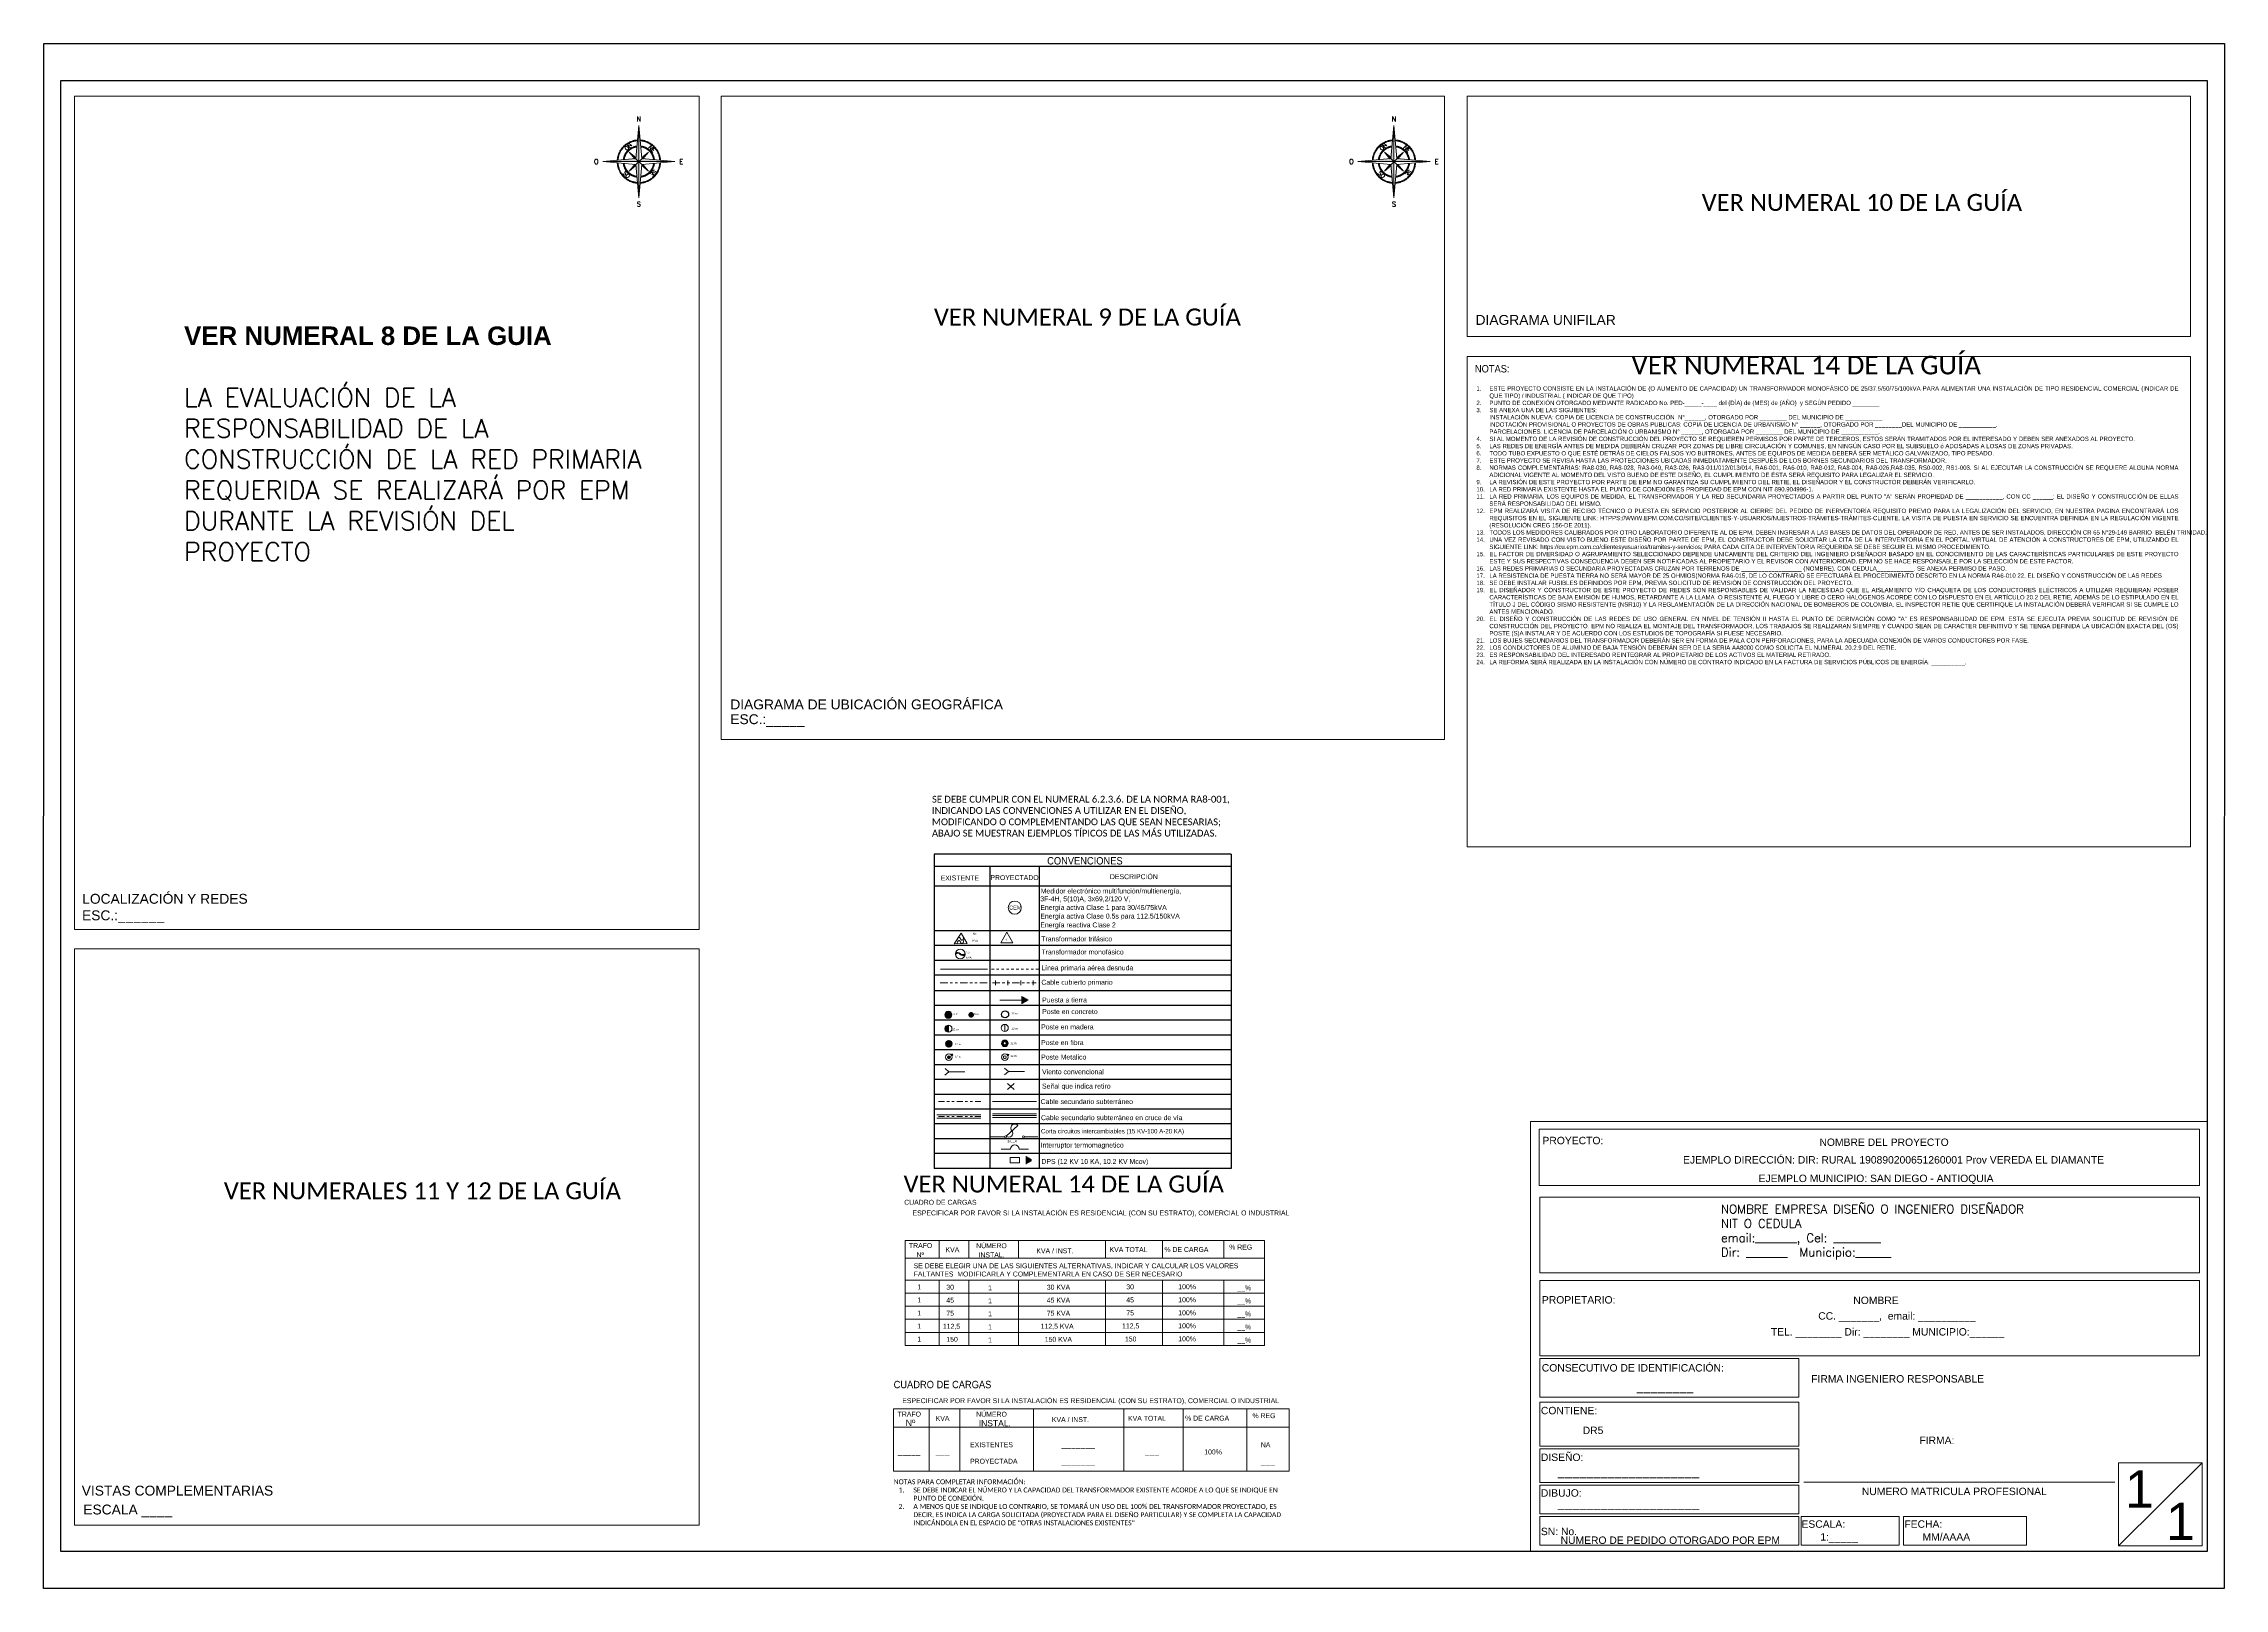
# Model space of a CAD drawing. Header units: millimetres. Extents: x 168 to 394, y 129 to 255.
# Drawn here: x 246.3 to 334.8, y 171.6 to 234.2 of the extents above; entities that cross this region are included whole.
import ezdxf
from ezdxf.enums import TextEntityAlignment as Align

# ---------------------------------------------------------------- set-up
doc = ezdxf.new("R2010")
doc.units = ezdxf.units.MM
for name, pattern in [('ACAD_ISO09W100', [45, 24, -3, 6, -3, 6, -3]), ('ACAD_ISO12W100', [21, 12, -3, 0, -3, 0, -3]), ('DASHEDX2', [1.5, 1, -0.5]), ('HIDDEN', [0.375, 0.25, -0.125])]:
    doc.linetypes.add(name, pattern=pattern)
for name, color, linetype, lineweight in [('Cuadro de Carga', 7, 'Continuous', 25), ('Cuadro de conveciones', 7, 'Continuous', 25), ('Electricos', 6, 'Continuous', 20), ('Esquemas', 7, 'Continuous', 13), ('Norte', 6, 'Continuous', 13), ('Rotulo', 7, 'Continuous', 30), ('textos', 7, 'Continuous', 13)]:
    doc.layers.add(name, color=color, linetype=linetype, lineweight=lineweight)
doc.layers.add('Viewports', color=7, linetype='Continuous', plot=False)
doc.styles.add('0.08', font='', dxfattribs={"height": 0.08})
doc.styles.add('0.2', font='', dxfattribs={"height": 0.2})
doc.styles.add('0.3', font='', dxfattribs={"height": 0.3})
doc.styles.add('0.4', font='', dxfattribs={"height": 0.4})
doc.styles.add('Arial (bold italic)', font='romans.shx')
doc.styles.add('Arial (italic)', font='romans.shx')
doc.styles.add('RomanS', font='romans.shx')
doc.styles.get("Standard").update_dxf_attribs({"font": '', "height": 0.1})
doc.styles.add('Textos Titulos', font='', dxfattribs={"height": 0.2})
doc.styles.get('0.08').set_extended_font_data('@Arial Unicode MS')
doc.styles.get('0.2').set_extended_font_data('@Arial Unicode MS')
doc.styles.get('0.3').set_extended_font_data('@Arial Unicode MS')
doc.styles.get('0.4').set_extended_font_data('@Arial Unicode MS')
doc.styles.get('Standard').set_extended_font_data('@Arial Unicode MS')
doc.styles.get('Textos Titulos').set_extended_font_data('@Arial Unicode MS')
doc.linetypes.add('L-SEC-P', pattern='A,0.30342,["I",RomanS,S=0.1536,R=0,X=0,Y=-0.079812],0.360527,-0.175074,0.110701,-0.192518,0.106971,-0.161469', length=1.41068)
pattern_1 = [(0, (0, 0), (0, 6.985), [5.08, -1.905]), (90, (0, 0), (-6.985, 4e-16), [5.08, -1.905])]

# ---------------------------------------------------------------- blocks, each defined once
blk = doc.blocks.new('NORTE')
at = {"layer": 'Norte'}
for p, q in [((0, 5.6), (-0.46, 0.46)), ((0, -5.6), (0, 5.6)), ((0.46, 0.46), (0, 5.6)), ((-5.6, 0), (-0.46, 0.46)), ((1.48, 1.48), (-1.48, -1.48)), ((-1.48, 1.48), (1.48, -1.48)), ((-0.62, 0.45), (-1.48, 1.48)), ((-1.48, 1.48), (-0.45, 0.62)), ((1.48, 1.48), (0.45, 0.62)), ((5.6, 0), (0.46, 0.46)), ((0.62, 0.45), (1.48, 1.48)), ((-5.6, 0), (5.6, 0)), ((-0.46, -0.46), (-5.6, 0)), ((-0.62, -0.45), (-1.48, -1.48)), ((-1.48, -1.48), (-0.45, -0.62)), ((0, -5.6), (-0.46, -0.46)), ((0.46, -0.46), (0, -5.6)), ((1.48, -1.48), (0.45, -0.62)), ((0.46, -0.46), (5.6, 0)), ((0.62, -0.45), (1.48, -1.48))]:
    blk.add_line(p, q, dxfattribs=at)
for points in [[(-0.2, 3.35), (-1.03, 3.3), (-2.45, 2.45), (-3.3, 1.03), (-3.35, 0.2)], [(-0.2, 3.24), (-0.99, 3.19), (-2.36, 2.36), (-3.19, 0.99), (-3.24, 0.2)], [(-0.31, 2.41), (-0.85, 2.34), (-1.76, 1.76), (-2.34, 0.85), (-2.41, 0.31)], [(-0.3, 2.29), (-0.81, 2.22), (-1.67, 1.67), (-2.22, 0.81), (-2.29, 0.3)], [(3.35, 0.2), (3.3, 1.03), (2.45, 2.45), (1.03, 3.3), (0.2, 3.35)], [(3.24, 0.2), (3.19, 0.99), (2.36, 2.36), (0.99, 3.19), (0.2, 3.24)], [(2.29, 0.3), (2.22, 0.81), (1.67, 1.67), (0.81, 2.22), (0.3, 2.29)], [(2.41, 0.31), (2.34, 0.85), (1.76, 1.76), (0.85, 2.34), (0.31, 2.41)], [(-3.35, -0.2), (-3.3, -1.03), (-2.45, -2.45), (-1.03, -3.3), (-0.2, -3.35)], [(-3.24, -0.2), (-3.19, -0.99), (-2.36, -2.36), (-0.99, -3.19), (-0.2, -3.24)], [(-2.41, -0.31), (-2.34, -0.85), (-1.76, -1.76), (-0.85, -2.34), (-0.31, -2.41)], [(-2.29, -0.3), (-2.22, -0.81), (-1.67, -1.67), (-0.81, -2.22), (-0.3, -2.29)], [(0.2, -3.24), (0.99, -3.19), (2.36, -2.36), (3.19, -0.99), (3.24, -0.2)], [(0.2, -3.35), (1.03, -3.3), (2.45, -2.45), (3.3, -1.03), (3.35, -0.2)], [(0.3, -2.29), (0.81, -2.22), (1.67, -1.67), (2.22, -0.81), (2.29, -0.3)], [(0.31, -2.41), (0.85, -2.34), (1.76, -1.76), (2.34, -0.85), (2.41, -0.31)]]:
    blk.add_open_spline(points, degree=2, dxfattribs=at)
for points in [[(0, 0), (-0.46, 0.46), (0, 0), (0, 5.6)], [(-5.6, 0), (0, 0), (-5.6, 0), (-0.46, 0.46)], [(-0.46, 0.46), (-0.45, 0.62), (-0.46, 0.46), (-1.48, 1.48)], [(0, 0), (0.46, 0.46), (0, 0), (5.6, 0)], [(0.46, 0.46), (0.45, 0.62), (0.46, 0.46), (1.48, 1.48)], [(-0.46, -0.46), (-0.45, -0.62), (-0.46, -0.46), (-1.48, -1.48)], [(0, 0), (-0.46, -0.46), (0, 0), (0, -5.6)], [(0.46, -0.46), (0.45, -0.62), (0.46, -0.46), (1.48, -1.48)]]:
    blk.add_solid(points, dxfattribs=at)
for s, style, p in [('N', 'Arial (bold italic)', (0, 6.6)), ('O', 'Arial (italic)', (-6.6, 0)), ('E', 'Arial (italic)', (6.6, 0)), ('S', 'Arial (italic)', (0, -6.6))]:
    blk.add_text(s, height=0.75, dxfattribs=dict(at, style=style)).set_placement(p, align=Align.MIDDLE_CENTER)
at = {"layer": 'Norte', "style": 'Arial (italic)'}
for s, rotation, p in [('NO', 225, (-1.47, 2.94)), ('NE', 315, (1.43, 2.16)), ('SO', 315, (-2.54, -1.85)), ('SE', 225, (2.41, -1.19))]:
    blk.add_text(s, height=0.627, rotation=rotation, dxfattribs=at).set_placement(p)

msp = doc.modelspace()

# ---------------------------------------------------------------- hatches: boundary and pattern name
at = {"lineweight": 0}
h = msp.add_hatch(dxfattribs=at)
h.set_pattern_fill('ANGLE', color=256)
h.set_pattern_definition(pattern_1)
h.paths.add_polyline_path([(278.89166, 195.01573), (278.85537, 195.06695), (278.7167, 194.9368)])
h = msp.add_hatch(dxfattribs=at)
h.set_pattern_fill('ANGLE', color=256)
h.set_pattern_definition(pattern_1)
h.paths.add_polyline_path([(279.92986, 194.61226), (279.81327, 194.55364), (279.80532, 194.53304), (279.95011, 194.55285)])
h.paths.add_polyline_path([(279.81327, 194.55364), (279.75994, 194.52683), (279.80532, 194.53304)])
h = msp.add_hatch(dxfattribs=at)
h.set_pattern_fill('ANGLE', color=256)
h.set_pattern_definition(pattern_1)
h.paths.add_polyline_path([(279.33556, 194.47127), (279.18771, 194.35266), (279.23097, 194.30946)])
h = msp.add_hatch()
h.set_pattern_fill('ANGLE', color=256)
h.set_pattern_definition([(0, (1.884, 0), (0, 6.985), [5.08, -1.905]), (90, (1.884, 0), (-6.985, 4e-16), [5.08, -1.905])])
h.paths.add_polyline_path([(295.6039, 193.44683, 1), (295.31472, 193.44683, 1)])
h = msp.add_hatch()
h.set_pattern_fill('ANGLE', color=256)
h.set_pattern_definition([(0, (0, -2.267), (0, 6.985), [5.08, -1.905]), (90, (0, -2.267), (-6.985, 4e-16), [5.08, -1.905])])
h.paths.add_polyline_path([(293.72013, 191.17953, 1), (293.43095, 191.17953, 1)])
at = {"layer": 'Electricos'}
for points in [[(282.87903, 194.81254, 1), (283.16687, 194.81254, 1.00000241)], [(284.02857, 194.89091, 1), (283.86915, 194.7315, 1.00000241)], [(283.02728, 194.39495, 0.41421356), (282.88337, 194.25104, 0.41421356), (283.02728, 194.10713)]]:
    msp.add_hatch(color=256, dxfattribs=at).paths.add_polyline_path(points)
at = {"layer": 'Electricos', "linetype": 'ByBlock', "lineweight": -2}
h = msp.add_hatch(color=256, dxfattribs=at)
h.dxf.hatch_style = 1
h.paths.add_polyline_path([(283.1086, 193.63735, 1), (282.98672, 193.63735, 1)])
h = msp.add_hatch(color=256, dxfattribs=at)
h.dxf.hatch_style = 1
h.paths.add_polyline_path([(283.1086, 193.09562, 1), (282.98672, 193.09562, 1)])
at = {"layer": 'Electricos'}
h = msp.add_hatch(color=256, dxfattribs=at)
h.dxf.hatch_style = 1
h.paths.add_polyline_path([(283.20044, 193.19572, 1), (283.14516, 193.19572, 0.14097982), (283.14939, 193.18103, -0.01188317), (283.15333, 193.1761, 0.66682786)])

# ---------------------------------------------------------------- linework, layer by layer
at = {"layer": 'Cuadro de Carga', "lineweight": 0}
for p, q in [((282.65825, 185.66552), (282.65825, 184.94515)), ((283.85051, 185.66552), (283.85051, 184.94515)), ((285.86855, 185.66552), (285.86855, 184.94515)), ((289.39274, 185.66552), (289.39274, 184.94515)), ((291.70166, 185.66552), (291.70166, 184.94515)), ((294.19204, 185.66552), (294.19204, 184.94515)), ((281.27027, 184.94515), (295.83889, 184.94515)), ((281.27027, 184.05786), (295.83889, 184.05786)), ((282.65825, 184.05786), (282.65825, 183.52956)), ((283.85051, 184.05786), (283.85051, 183.52956)), ((285.86855, 184.05786), (285.86855, 183.52956)), ((289.39274, 184.05786), (289.39274, 183.52956)), ((291.70166, 184.05786), (291.70166, 183.52956)), ((294.19204, 184.05786), (294.19204, 183.52956)), ((281.27027, 183.52956), (295.83889, 183.52956)), ((281.27027, 183.00127), (295.83889, 183.00127)), ((282.65825, 183.52956), (282.65825, 183.00127)), ((282.65825, 183.00127), (282.65825, 182.47297)), ((283.85051, 183.52956), (283.85051, 183.00127)), ((283.85051, 183.00127), (283.85051, 182.47297)), ((285.86855, 183.52956), (285.86855, 183.00127)), ((285.86855, 183.00127), (285.86855, 182.47297)), ((289.39274, 183.52956), (289.39274, 183.00127)), ((289.39274, 183.00127), (289.39274, 182.47297)), ((291.70166, 183.52956), (291.70166, 183.00127)), ((291.70166, 183.00127), (291.70166, 182.47297)), ((294.19204, 183.52956), (294.19204, 183.00127)), ((294.19204, 183.00127), (294.19204, 182.47297)), ((281.27027, 182.47297), (295.83889, 182.47297)), ((282.65825, 182.47297), (282.65825, 181.94467)), ((283.85051, 182.47297), (283.85051, 181.94467)), ((285.86855, 182.47297), (285.86855, 181.94467)), ((289.39274, 182.47297), (289.39274, 181.94467)), ((291.70166, 182.47297), (291.70166, 181.94467)), ((294.19204, 182.47297), (294.19204, 181.94467)), ((281.27027, 181.94467), (295.83889, 181.94467)), ((282.65825, 181.94467), (282.65825, 181.41637)), ((283.85051, 181.94467), (283.85051, 181.41637)), ((285.86855, 181.94467), (285.86855, 181.41637)), ((289.39274, 181.94467), (289.39274, 181.41637)), ((291.70166, 181.94467), (291.70166, 181.41637)), ((294.19204, 181.94467), (294.19204, 181.41637)), ((280.80597, 178.84746), (296.83946, 178.84746)), ((280.80597, 178.84746), (280.80597, 176.32085)), ((282.24947, 178.84746), (282.24947, 176.32085)), ((283.48944, 178.84746), (283.48944, 176.32085)), ((286.47025, 178.84746), (286.47025, 176.32085)), ((290.13543, 178.84746), (290.13543, 176.32085)), ((292.53672, 178.84746), (292.53672, 176.32085)), ((295.12672, 178.84746), (295.12672, 176.32085)), ((296.83946, 178.84746), (296.83946, 176.32085)), ((280.80597, 178.09828), (296.83946, 178.09828)), ((280.80597, 176.32085), (296.83946, 176.32085))]:
    msp.add_line(p, q, dxfattribs=at)
msp.add_lwpolyline([(281.27027, 185.66552), (295.83889, 185.66552), (295.83889, 181.41637), (281.27027, 181.41637)], close=True, dxfattribs=at)
at = {"layer": 'Cuadro de conveciones'}
for p, q in [((294.48902, 201.31964), (282.45141, 201.31964)), ((294.48902, 200.81964), (282.45141, 200.81964)), ((294.48922, 200.01964), (282.45161, 200.01964)), ((294.48941, 198.21964), (282.45181, 198.21964)), ((294.48935, 197.61964), (282.45174, 197.61964)), ((294.48935, 197.01964), (282.45174, 197.01964)), ((294.48935, 196.41964), (282.45174, 196.41964)), ((294.48932, 195.7903), (282.45172, 195.7903)), ((294.48897, 195.1903), (282.45137, 195.1903)), ((294.48897, 194.5903), (282.45137, 194.5903)), ((294.48897, 193.9903), (282.45137, 193.9903)), ((294.48897, 193.3903), (282.45137, 193.3903)), ((294.48897, 192.7903), (282.45137, 192.7903)), ((294.48897, 192.1903), (282.45137, 192.1903)), ((294.48897, 191.5903), (282.45137, 191.5903)), ((294.48897, 190.9903), (282.45137, 190.9903)), ((294.48897, 190.3903), (282.45137, 190.3903)), ((294.48897, 189.7903), (282.45137, 189.7903)), ((294.48897, 189.1903), (282.45137, 189.1903)), ((294.49022, 189.1903), (282.45262, 189.1903)), ((294.49022, 188.5903), (282.45262, 188.5903))]:
    msp.add_line(p, q, dxfattribs=at)
for points in [[(282.45141, 201.31964), (282.45277, 188.5903)], [(284.70654, 200.81964), (284.70654, 188.5903)], [(286.70762, 200.81964), (286.70762, 188.5903)], [(294.48902, 201.31964), (294.48899, 188.5903)]]:
    msp.add_lwpolyline(points, dxfattribs=at)
at = {"layer": 'Electricos', "linetype": 'ByBlock'}
for p, q in [((282.915, 193.64398, -0.73298), (283.03615, 193.50502, -0.73298)), ((282.91927, 193.60329, -0.73298), (282.98405, 193.52074, -0.73298)), ((282.9227, 193.68238, -0.73298), (283.07297, 193.50695, -0.73298)), ((282.93417, 193.70637, -0.73298), (282.98744, 193.64669, -0.73298)), ((282.94861, 193.72586, -0.73298), (282.99729, 193.67165, -0.73298)), ((282.96687, 193.74279, -0.73298), (283.01731, 193.6902, -0.73298)), ((282.99041, 193.75721, -0.73298), (283.04821, 193.69829, -0.73298)), ((283.01674, 193.76653, -0.73298), (283.17671, 193.60589, -0.73298)), ((283.0535, 193.77005, -0.73298), (283.18048, 193.63916, -0.73298)), ((283.08571, 193.76462, -0.73298), (283.17505, 193.67499, -0.73298)), ((283.0992, 193.60482, -0.73298), (283.14963, 193.55223, -0.73298)), ((283.1086, 193.63673, -0.73298), (283.1664, 193.57781, -0.73298)), ((285.17835, 193.66301), (285.29951, 193.52405)), ((285.18263, 193.62232), (285.24741, 193.53977)), ((285.18606, 193.70141), (285.33633, 193.52598)), ((285.19753, 193.7254), (285.2508, 193.66572)), ((285.21197, 193.74489), (285.26064, 193.69068)), ((285.23023, 193.76182), (285.28067, 193.70923)), ((285.25377, 193.77624), (285.31157, 193.71732)), ((285.2801, 193.78556), (285.44007, 193.62492)), ((285.31686, 193.78908), (285.44384, 193.65819)), ((285.34906, 193.78365), (285.43841, 193.69402)), ((285.36255, 193.62385), (285.41299, 193.57126)), ((285.37196, 193.65576), (285.42976, 193.59684)), ((283.05013, 193.57646, -0.73298), (283.1034, 193.51678, -0.73298)), ((283.07636, 193.58359, -0.73298), (283.12503, 193.52938, -0.73298)), ((285.31349, 193.59549), (285.36675, 193.53581)), ((285.33971, 193.60262), (285.38839, 193.54841))]:
    msp.add_line(p, q, dxfattribs=at)
at = {"layer": 'Electricos'}
for p, q in [((285.41567, 192.03078), (285.69261, 191.78499)), ((285.41605, 191.78456), (285.69223, 192.03121))]:
    msp.add_line(p, q, dxfattribs=at)
for points in [[(283.25453, 197.69555), (283.54558, 198.12535), (283.79278, 197.6972)], [(285.14504, 197.73245), (285.39223, 198.1606), (285.63942, 197.73245)], [(285.91279, 188.80934), (285.91279, 189.03683), (285.52316, 189.03683), (285.52316, 188.80934)]]:
    msp.add_lwpolyline(points, close=True, dxfattribs=at)
for points, format in [([(283.31021, 197.25852, -0.47743174), (283.50558, 197.25743, 0.46147548), (283.7007, 197.25612)], "xyb"), ([(283.31046, 197.29807, -0.47646542), (283.50558, 197.29668, 0.46233782), (283.70094, 197.29564)], "xyb"), ([(285.37188, 189.89317, 0.95052369), (285.59552, 190.1174, -1), (285.84483, 190.32912)], "xyb"), ([(285.18738, 188.92309, 0, 0, 0), (285.57775, 188.92309, 0.02171, 0, 0), (285.63461, 188.92309, 0, 0, 0)], "xyseb"), ([(286.1836, 188.92309, 0, 0, 0), (285.79324, 188.92309, 0.02171, 0, 0), (285.73638, 188.92309, 0, 0, 0)], "xyseb")]:
    msp.add_lwpolyline(points, format=format, dxfattribs=at)
for points in [[(283.37669, 197.84046), (283.3858, 197.86471), (283.39394, 197.88445), (283.40121, 197.90022), (283.4077, 197.9126), (283.41354, 197.92212), (283.4188, 197.92936), (283.42359, 197.93485), (283.42802, 197.93917), (283.43217, 197.94278), (283.43609, 197.9458), (283.43983, 197.94827), (283.44341, 197.95021), (283.44688, 197.95166), (283.45028, 197.95266), (283.45364, 197.95323), (283.45701, 197.95341), (283.46042, 197.95323), (283.46385, 197.95269), (283.4673, 197.95179), (283.47074, 197.95051), (283.47415, 197.94885), (283.47753, 197.9468), (283.48085, 197.94437), (283.4841, 197.94155), (283.48727, 197.93833), (283.49034, 197.93475), (283.49333, 197.93087), (283.49622, 197.92672), (283.49903, 197.92234), (283.50175, 197.91779), (283.50438, 197.9131), (283.50692, 197.90833), (283.50937, 197.9035), (283.51176, 197.89866), (283.51413, 197.89381), (283.51648, 197.88899), (283.51886, 197.88421), (283.52129, 197.87949), (283.52379, 197.87487), (283.5264, 197.87036), (283.52914, 197.86598), (283.53201, 197.86178), (283.535, 197.85779), (283.53811, 197.85404), (283.54132, 197.85059), (283.54465, 197.84747), (283.54807, 197.84471), (283.55159, 197.84236), (283.5552, 197.84044), (283.55889, 197.83895), (283.56266, 197.83785), (283.5665, 197.83714), (283.57041, 197.83678), (283.57438, 197.83675), (283.57841, 197.83704), (283.58248, 197.83761), (283.5866, 197.83846), (283.59073, 197.8396), (283.59483, 197.84105), (283.59888, 197.84283), (283.60284, 197.84497), (283.60668, 197.84749), (283.61036, 197.85041), (283.61385, 197.85375), (283.61712, 197.85752), (283.62016, 197.8617), (283.62296, 197.86625), (283.62549, 197.87113), (283.62776, 197.8763), (283.62976, 197.88171), (283.63146, 197.88734), (283.63286, 197.89314), (283.63396, 197.89909), (283.63483, 197.90526), (283.63553, 197.91173), (283.63613, 197.91859), (283.63671, 197.92591), (283.63734, 197.93378), (283.63809, 197.94229), (283.63904, 197.95151)], [(283.37669, 197.70947), (283.3858, 197.73372), (283.39394, 197.75346), (283.40121, 197.76924), (283.4077, 197.78161), (283.41354, 197.79114), (283.4188, 197.79837), (283.42359, 197.80387), (283.42802, 197.80819), (283.43217, 197.8118), (283.43609, 197.81482), (283.43983, 197.81728), (283.44341, 197.81922), (283.44688, 197.82067), (283.45028, 197.82167), (283.45364, 197.82224), (283.45701, 197.82242), (283.46042, 197.82225), (283.46385, 197.82171), (283.4673, 197.8208), (283.47074, 197.81952), (283.47415, 197.81786), (283.47753, 197.81582), (283.48085, 197.81339), (283.4841, 197.81056), (283.48727, 197.80734), (283.49034, 197.80377), (283.49333, 197.79988), (283.49622, 197.79573), (283.49903, 197.79135), (283.50175, 197.7868), (283.50438, 197.78211), (283.50692, 197.77734), (283.50937, 197.77251), (283.51176, 197.76767), (283.51413, 197.76282), (283.51648, 197.758), (283.51886, 197.75322), (283.52129, 197.74851), (283.52379, 197.74388), (283.5264, 197.73937), (283.52914, 197.735), (283.53201, 197.73079), (283.535, 197.7268), (283.53811, 197.72306), (283.54132, 197.7196), (283.54465, 197.71648), (283.54807, 197.71372), (283.55159, 197.71137), (283.5552, 197.70945), (283.55889, 197.70796), (283.56266, 197.70687), (283.5665, 197.70615), (283.57041, 197.70579), (283.57438, 197.70576), (283.57841, 197.70605), (283.58248, 197.70662), (283.5866, 197.70747), (283.59073, 197.70861), (283.59483, 197.71006), (283.59888, 197.71184), (283.60284, 197.71398), (283.60668, 197.7165), (283.61036, 197.71942), (283.61385, 197.72276), (283.61712, 197.72654), (283.62016, 197.73072), (283.62296, 197.73527), (283.62549, 197.74014), (283.62776, 197.74531), (283.62976, 197.75072), (283.63146, 197.75635), (283.63286, 197.76215), (283.63396, 197.76811), (283.63483, 197.77428), (283.63553, 197.78075), (283.63613, 197.7876), (283.63671, 197.79492), (283.63734, 197.8028), (283.63809, 197.8113), (283.63904, 197.82053)], [(285.11177, 195.41031), (285.72994, 195.41031), (286.00909, 195.41031)], [(286.00909, 195.25331), (286.00909, 195.5673)], [(286.04834, 195.27597), (286.04834, 195.54464)], [(286.08759, 195.29863), (286.08759, 195.52198)], [(286.12684, 195.32129), (286.12684, 195.49932)], [(286.16609, 195.34395), (286.16609, 195.47666)], [(286.20534, 195.36661), (286.20534, 195.454)], [(286.24459, 195.38927), (286.24459, 195.43134)], [(285.31102, 194.42562), (285.31102, 194.13815)], [(285.84483, 190.32912), (285.37188, 189.89317)], [(284.7494, 189.86656), (285.30378, 189.86656)], [(286.11493, 189.86656), (286.64645, 189.86656)], [(286.1836, 188.76518), (286.1836, 189.08099)], [(286.22308, 188.78797), (286.22308, 189.0582)], [(286.26256, 188.81077), (286.26256, 189.03541)], [(286.30203, 188.83356), (286.30203, 189.01262)], [(286.34151, 188.85635), (286.34151, 188.98983)], [(286.38099, 188.87914), (286.38099, 188.96704)]]:
    msp.add_lwpolyline(points, dxfattribs=at)
at = {"layer": 'Electricos', "lineweight": 20, "ltscale": 0.25}
for points in [[(284.60472, 196.66566), (282.70767, 196.66566)], [(284.93283, 196.19901), (284.93305, 196.01436)], [(285.43687, 196.19901), (285.43709, 196.01436)], [(285.96301, 196.19901), (285.96323, 196.01436)], [(286.46476, 196.19901), (286.46498, 196.01436)]]:
    msp.add_lwpolyline(points, dxfattribs=at)
at = {"layer": 'Electricos', "linetype": 'HIDDEN', "lineweight": 20, "ltscale": 0.25}
msp.add_lwpolyline([(286.67536, 196.66566), (284.77831, 196.66566)], dxfattribs=at)
at = {"layer": 'Electricos', "linetype": 'ACAD_ISO12W100', "lineweight": 20, "ltscale": 0.025}
for points in [[(282.69831, 196.10669), (284.60472, 196.10669)], [(284.80976, 196.10669), (286.58747, 196.10669)]]:
    msp.add_lwpolyline(points, dxfattribs=at)
at = {"layer": 'Electricos', "elevation": -0.73298}
for points in [[(283.02728, 194.39495), (283.02728, 194.10713)], [(282.88384, 192.37154), (283.04766, 192.50351)], [(282.88924, 192.64193), (283.04766, 192.50351)], [(285.30029, 192.38272), (285.46412, 192.51469)], [(285.3057, 192.65311), (285.46412, 192.51469)]]:
    msp.add_lwpolyline(points, dxfattribs=at)
at = {"layer": 'Electricos', "linetype": 'ByBlock', "elevation": -0.73298}
msp.add_lwpolyline([(283.69782, 192.50868), (283.04766, 192.50351)], dxfattribs=at)
at = {"layer": 'Electricos', "linetype": 'DASHEDX2', "elevation": -0.73298}
msp.add_lwpolyline([(286.11428, 192.51987), (285.46412, 192.51469)], dxfattribs=at)
at = {"layer": 'Electricos', "linetype": 'ACAD_ISO09W100', "lineweight": 20, "ltscale": 0.01}
for points in [[(284.34449, 191.29407), (282.56325, 191.29407)], [(284.34334, 190.69407), (282.56211, 190.69407)]]:
    msp.add_lwpolyline(points, dxfattribs=at)
at = {"layer": 'Electricos', "linetype": 'L-SEC-P', "lineweight": 20, "ltscale": 0.4}
for points in [[(286.59852, 191.29407), (284.81728, 191.29407)], [(286.59691, 190.72995), (284.81567, 190.72995)]]:
    msp.add_lwpolyline(points, dxfattribs=at)
at = {"layer": 'Electricos', "lineweight": 20}
for points in [[(284.34334, 190.76602), (282.56211, 190.76602)], [(284.34334, 190.62211), (282.56211, 190.62211)], [(286.59691, 190.80191), (284.81567, 190.80191)], [(286.59691, 190.658), (284.81567, 190.658)]]:
    msp.add_lwpolyline(points, dxfattribs=at)
at = {"layer": 'Electricos', "linetype": 'ByBlock'}
for points in [[(285.1597, 189.36596), (285.54363, 189.36596)], [(285.89232, 189.36596), (286.27625, 189.36596)]]:
    msp.add_lwpolyline(points, dxfattribs=at)
at = {"layer": 'Electricos'}
for centre, radius in [((285.71572, 199.15617), 0.26648), ((283.50558, 197.27705), 0.19625), ((283.02295, 194.81254), 0.14392), ((283.02295, 194.81254), 0.14392), ((283.02295, 194.81254), 0.14392), ((283.02728, 194.25104, -0.73298), 0.14391), ((285.31102, 194.28206), 0.14391), ((285.34303, 189.86656), 0.03925), ((286.07568, 189.86656), 0.03925)]:
    msp.add_circle(centre, radius, dxfattribs=at)
at = {"layer": 'Electricos', "linetype": 'ByBlock'}
for centre, radius in [((283.04766, 193.63735, -0.73298), 0.13283), ((283.04766, 193.63735, -0.73298), 0.06094), ((285.31102, 193.65638), 0.13283), ((285.31102, 193.65638), 0.06094), ((283.04766, 193.09562, -0.73298), 0.13283), ((283.04766, 193.09562, -0.73298), 0.06094), ((283.1728, 193.19572, -0.73298), 0.02764), ((285.31102, 193.09562, -0.73298), 0.13283), ((285.31102, 193.09562, -0.73298), 0.06094), ((285.44189, 193.18739, -0.73298), 0.02764)]:
    msp.add_circle(centre, radius, dxfattribs=at)
msp.add_arc((285.71797, 189.36596), 0.17434, 0, 180, dxfattribs=at)
at = {"layer": 'Esquemas', "lineweight": 0}
for points in [[(247.60216, 232.04488), (272.91927, 232.04488), (272.91927, 198.27597), (247.60216, 198.27597)], [(273.8077, 232.04488), (303.13273, 232.04488), (303.13273, 205.96648), (273.8077, 205.96648)], [(304.05197, 232.04488), (333.377, 232.04488), (333.377, 222.29793), (304.05197, 222.29793)]]:
    msp.add_lwpolyline(points, close=True, dxfattribs=at)
at = {"layer": 'Esquemas'}
msp.add_lwpolyline([(247.60216, 197.4931), (272.91927, 197.4931), (272.91927, 174.13642), (247.60216, 174.13642)], close=True, dxfattribs=at)
at = {"layer": 'Rotulo', "lineweight": 0}
for p, q in [((333.84562, 176.65539), (330.46077, 173.28777)), ((317.70533, 175.87043), (330.30655, 175.87043))]:
    msp.add_line(p, q, dxfattribs=at)
at = {"layer": 'Rotulo'}
for points in [[(246.34809, 171.56972), (246.35344, 234.16972), (334.75127, 234.16972), (334.74593, 171.56972)], [(247.04732, 173.06972), (247.04732, 232.66972), (334.04732, 232.66972), (334.04732, 173.06972)]]:
    msp.add_lwpolyline(points, close=True, dxfattribs=at)
at = {"layer": 'Rotulo', "lineweight": 0}
for points in [[(306.62124, 190.48667), (334.04732, 190.48667), (334.04732, 173.06972), (306.62124, 173.06972)], [(333.74523, 190.18458), (333.74523, 187.89161), (306.97665, 187.89161), (306.97665, 190.18458)], [(306.99877, 187.4292), (333.73899, 187.4292), (333.73899, 184.35604), (306.99877, 184.35604)], [(307.00501, 180.99024), (307.00501, 184.04771), (333.73899, 184.04771), (333.73899, 180.99024)], [(317.49812, 179.31991), (307.00578, 179.31991), (307.00578, 180.88114), (317.49812, 180.88114)], [(317.49812, 177.33581), (307.00578, 177.33581), (307.00578, 179.11126), (317.49812, 179.11126)], [(307.00578, 175.8624), (307.00578, 177.2185), (317.49812, 177.2185), (317.49812, 175.8624)], [(333.84562, 173.28777), (330.46077, 173.28777), (330.46077, 176.65539), (333.84562, 176.65539)], [(317.49812, 174.58653), (307.00578, 174.58653), (307.00578, 175.7474), (317.49812, 175.7474)], [(307.00578, 173.31819), (307.00578, 174.47906), (317.49812, 174.47906), (317.49812, 173.31819)], [(317.59838, 174.47906), (321.56997, 174.47906), (321.56997, 173.31819), (317.59838, 173.31819)], [(321.73776, 173.31819), (321.73776, 174.47906), (326.72396, 174.47906), (326.72396, 173.31819)]]:
    msp.add_lwpolyline(points, close=True, dxfattribs=at)
at = {"layer": 'textos'}
msp.add_lwpolyline([(304.05197, 201.61595), (304.05197, 221.48598), (333.377, 221.48598), (333.377, 201.61595)], close=True, dxfattribs=at)
at = {"layer": 'Viewports'}
msp.add_circle((285.32335, 194.83033, 0.73298), 0.14392, dxfattribs=at)

# ---------------------------------------------------------------- block references
at = {"layer": 'Norte', "xscale": 0.2613554523714682, "yscale": 0.2613554523714682, "zscale": 0.2613554523714682}
for p in [(270.47797, 229.38918), (301.08673, 229.38918)]:
    msp.add_blockref('NORTE', p, dxfattribs=at)

# ---------------------------------------------------------------- texts
at = {"layer": 'Cuadro de Carga', "lineweight": 0}
for s, height, p in [('_____', 0.234541, (280.96811, 177.00569)), ('___', 0.24088, (282.51052, 176.99877))]:
    msp.add_text(s, height=height, dxfattribs=at).set_placement(p)
at = {"layer": 'Electricos', "style": '0.08'}
msp.add_text('3x__A', height=0.100007, dxfattribs=at).set_placement((285.4122, 189.64464))
at = {"layer": 'Rotulo', "lineweight": 0}
msp.add_text('________', height=0.368154, dxfattribs=at).set_placement((310.93344, 179.58157))
at = {"layer": 'textos', "lineweight": 0}
for s, height, style, p in [('DIAGRAMA UNIFILAR', 0.4, '0.4', (304.39613, 222.77342)), ('DIAGRAMA DE UBICACIÓN GEOGRÁFICA', 0.4, '0.4', (274.18504, 207.19208)), ('ESC.:_____', 0.4, '0.4', (274.18504, 206.59208)), ('LOCALIZACIÓN Y REDES', 0.4, '0.4', (247.91286, 199.31405)), ('ESC.:______', 0.4, '0.4', (247.90589, 198.64441)), ('PROYECTO:', 0.3, '0.3', (307.10719, 189.56856)), ('NOMBRE DEL PROYECTO', 0.3, '0.3', (318.33673, 189.49956)), ('EJEMPLO DIRECCIÓN: DIR: RURAL 190890200651260001 Prov VEREDA EL DIAMANTE', 0.3, '0.3', (312.80431, 188.7853)), ('EJEMPLO MUNICIPIO: SAN DIEGO - ANTIOQUIA', 0.3, '0.3', (315.87012, 188.03493)), ('CUADRO DE CARGAS', 0.2, '0.2', (281.23396, 187.11557)), ('TRAFO', 0.2, '0.2', (281.42617, 185.36236)), ('Nº', 0.2, '0.2', (281.7361, 184.9928)), ('KVA', 0.2, '0.2', (282.90926, 185.19394)), ('NÚMERO', 0.2, '0.2', (284.15171, 185.35636)), ('INSTAL.', 0.2, '0.2', (284.24901, 184.98467)), ('KVA / INST.', 0.2, '0.2', (286.59071, 185.14913)), ('KVA TOTAL', 0.2, '0.2', (289.55903, 185.19789)), ('%%% DE CARGA', 0.2, '0.2', (291.78304, 185.20225)), ('%%% REG', 0.2, '0.2', (294.4095, 185.29999)), ('1', 0.2, '0.2', (281.76589, 183.6864)), ('30', 0.2, '0.2', (290.23746, 183.68858)), ('100%%%', 0.2, '0.2', (292.34516, 183.6946)), ('1', 0.2, '0.2', (281.76589, 183.1581)), ('45', 0.2, '0.2', (282.94161, 183.147)), ('30', 0.2, '0.2', (282.94161, 183.6753)), ('1', 0.2, '0.2', (284.63536, 183.6495)), ('1', 0.2, '0.2', (284.63536, 183.1212)), ('45 KVA', 0.2, '0.2', (287.01436, 183.14718)), ('30 KVA', 0.2, '0.2', (287.01436, 183.67548)), ('45', 0.2, '0.2', (290.23746, 183.16028)), ('100%%%', 0.2, '0.2', (292.34516, 183.16631)), ('__%%%', 0.2, '0.2', (294.7365, 183.64647)), ('__%%%', 0.2, '0.2', (294.7365, 183.11817)), ('PROPIETARIO:', 0.3, '0.3', (307.08536, 183.11318)), ('1', 0.2, '0.2', (281.76589, 182.6298)), ('1', 0.2, '0.2', (281.76589, 182.10151)), ('112,5', 0.2, '0.2', (282.80192, 182.09041)), ('75', 0.2, '0.2', (282.94161, 182.6187)), ('1', 0.2, '0.2', (284.63536, 182.59291)), ('1', 0.2, '0.2', (284.63536, 182.06461)), ('112,5 KVA', 0.2, '0.2', (286.76727, 182.09059)), ('75 KVA', 0.2, '0.2', (287.01436, 182.61889)), ('112,5', 0.2, '0.2', (290.06404, 182.10369)), ('75', 0.2, '0.2', (290.23746, 182.63198)), ('100%%%', 0.2, '0.2', (292.34516, 182.63801)), ('100%%%', 0.2, '0.2', (292.34516, 182.10971)), ('__%%%', 0.2, '0.2', (294.7365, 182.58988)), ('__%%%', 0.2, '0.2', (294.7365, 182.06158)), ('1', 0.2, '0.2', (281.76589, 181.57321)), ('150', 0.2, '0.2', (282.94161, 181.56211)), ('1', 0.2, '0.2', (284.63536, 181.53631)), ('150 KVA', 0.2, '0.2', (286.93399, 181.56229)), ('150', 0.2, '0.2', (290.18225, 181.57539)), ('100%%%', 0.2, '0.2', (292.34516, 181.58142)), ('__%%%', 0.2, '0.2', (294.7365, 181.53328)), ('CONSECUTIVO DE IDENTIFICACIÓN:', 0.3, '0.3', (307.08019, 180.3572)), ('FIRMA INGENIERO RESPONSABLE', 0.3, '0.3', (318.00091, 179.91116)), ('TRAFO', 0.2, 'Textos Titulos', (280.96811, 178.53217)), ('NÚMERO', 0.2, 'Textos Titulos', (284.15487, 178.52594)), ('%%% REG', 0.2, 'Textos Titulos', (295.35288, 178.46732)), ('CONTIENE:', 0.3, '0.3', (307.04397, 178.62559)), ('KVA', 0.2, 'Textos Titulos', (282.51052, 178.35702)), ('KVA / INST.', 0.2, 'Textos Titulos', (287.2213, 178.31042)), ('KVA TOTAL', 0.2, 'Textos Titulos', (290.30837, 178.36113)), ('%%% DE CARGA', 0.2, 'Textos Titulos', (292.62136, 178.36566)), ('DR5', 0.3, '0.3', (308.73862, 177.8228)), ('FIRMA:', 0.3, '0.3', (322.38788, 177.42075)), ('EXISTENTES', 0.2, 'Textos Titulos', (283.90387, 177.29033)), ('PROYECTADA', 0.2, 'Textos Titulos', (283.90387, 176.62307)), ('100%%%', 0.2, 'Textos Titulos', (293.39643, 176.99877)), ('NA', 0.2, 'Textos Titulos', (295.68988, 177.29033)), ('DISEÑO:', 0.3, '0.3', (307.04397, 176.73296)), ('DIBUJO:', 0.3, '0.3', (307.04397, 175.28616)), ('NUMERO MATRICULA PROFESIONAL', 0.3, '0.3', (320.05527, 175.34995)), ('ESCALA:', 0.3, '0.3', (317.60773, 174.0256)), ('FECHA:', 0.3, '0.3', (321.77848, 174.0256)), ('SN: No. ', 0.3, '0.3', (307.04397, 173.7265)), ('NUMERO DE PEDIDO OTORGADO POR EPM', 0.3, '0.3', (307.8421, 173.37184)), ('1:_____', 0.3, '0.3', (318.37296, 173.50525)), ('MM/AAAA', 0.3, '0.3', (322.51234, 173.50525))]:
    msp.add_text(s, height=height, dxfattribs=dict(at, style=style)).set_placement(p)
at = {"layer": 'textos', "lineweight": 0, "style": '0.3', "width": 0.9}
for s, p in [('NOTAS:', (304.36912, 220.84385)), ('CUADRO DE CARGAS', (280.80597, 179.6801))]:
    msp.add_text(s, height=0.3, dxfattribs=at).set_placement(p)
at = {"layer": 'textos', "style": '0.3', "width": 0.9}
msp.add_text('CONVENCIONES', height=0.3, dxfattribs=at).set_placement((287.02978, 200.90473))
at = {"layer": 'textos'}
for s, height, style, p in [('EXISTENTE', 0.2, '0.2', (282.7119, 200.25843)), ('PROYECTADO', 0.2, '0.2', (284.72776, 200.2741)), ('Medidor electrónico multifunción/multienergía,', 0.2, '0.2', (286.76657, 199.73018)), ('DESCRIPCIÓN', 0.2, '0.2', (289.57403, 200.31033)), ('3F-4H, 5(10)A, 3x69,2/120 V,', 0.2, '0.2', (286.75204, 199.41357)), ('Energía activa Clase 1 para 30/45/75kVA', 0.2, '0.2', (286.75204, 199.06381)), ('Energía activa Clase 0.5s para 112.5/150kVA', 0.2, '0.2', (286.75204, 198.71303)), ('Energía reactiva Clase 2 ', 0.2, '0.2', (286.75204, 198.35551)), (' 1 ', 0.08, '0.08', (285.30677, 197.8141)), ('Transformador trifásico ', 0.2, '0.2', (286.79222, 197.789)), ('Transformador monofásico ', 0.2, '0.2', (286.79507, 197.25895)), ('Línea primaria aérea desnuda ', 0.2, '0.2', (286.79353, 196.61713)), ('Cable cubierto primario', 0.2, '0.2', (286.79507, 196.03158)), ('Puesta a tierra', 0.2, '0.2', (286.82706, 195.31357)), ('Poste en concreto    ', 0.2, '0.2', (286.82706, 194.84347)), ('Poste en madera    ', 0.2, '0.2', (286.78555, 194.22348)), ('Poste en fibra', 0.2, '0.2', (286.78555, 193.58647)), ('Poste Metalico', 0.2, '0.2', (286.78555, 193.00106)), ('Viento convencional', 0.2, '0.2', (286.82265, 192.40388)), ('Señal que indica retiro', 0.2, '0.2', (286.81968, 191.82313)), ('Cable secundario subterráneo', 0.2, '0.2', (286.76508, 191.19596)), ('Corta circuitos intercambiables (15 KV-100 A-20 KA)', 0.1777873, '0.2', (286.78017, 190.00804)), ('Cable secundario subterráneo en cruce de vía', 0.2, '0.2', (286.78143, 190.5436)), ('Interruptor termomagnetico', 0.2, '0.2', (286.76428, 189.43456)), ('DPS (12 KV 10 KA, 10.2 KV Mcov)', 0.2, '0.2', (286.79617, 188.76956)), ('VISTAS COMPLEMENTARIAS', 0.4, '0.4', (247.89321, 175.33169)), ('ESCALA ____', 0.4, '0.4', (247.95756, 174.56508))]:
    msp.add_text(s, height=height, dxfattribs=dict(at, style=style)).set_placement(p)
at = {"layer": 'textos', "ltscale": 0.07, "style": '0.08'}
msp.add_text('CEM', height=0.16, dxfattribs=at).set_placement((285.49116, 199.0785))
at = {"layer": 'textos', "style": '0.08'}
for s, rotation, p in [('No', 359.6936638, (284.01648, 198.05658)), ('No', 359.6747, (283.74056, 197.30738, 0.01237)), ('KVA', 359.6747, (283.74056, 197.09339, 0.01237)), ('KVA', 359.6936638, (284.00349, 197.77239)), ('12 m', 359.6747, (283.16687, 194.81254)), ('8 m', 359.6747, (284.06897, 194.80375)), ('12 m', 359.6747, (285.58203, 194.83033)), ('12 m', 359.6747, (283.18229, 194.18276)), ('12 m', 359.6747, (283.2894, 193.58647)), ('12 m', 359.6747, (285.53484, 193.62243)), ('12 m', 359.6747, (285.58078, 194.21379)), ('12 m', 359.6747, (283.2894, 193.07415)), ('12 m', 359.6747, (285.53484, 193.11011))]:
    msp.add_text(s, height=0.08, rotation=rotation, dxfattribs=at).set_placement(p)
at = {"layer": 'textos', "lineweight": 0}
for style, p in [('0.2', (296.84856, 186.68394)), ('Textos Titulos', (296.43091, 179.0763))]:
    msp.add_text('ESPECIFICAR POR FAVOR SI LA INSTALACIÓN ES RESIDENCIAL (CON SU ESTRATO), COMERCIAL O INDUSTRIAL', height=0.2, dxfattribs=dict(at, style=style)).set_placement(p, align=Align.RIGHT)
at = {"layer": 'textos', "lineweight": 0, "style": '0.3'}
for s, p in [('NOMBRE', (320.62824, 183.24207)), ('TEL. ________ Dir: ________ MUNICIPIO:______ ', (321.15438, 181.93019)), ('CC. _______,  email: __________', (321.47865, 182.57553))]:
    msp.add_text(s, height=0.3, dxfattribs=at).set_placement(p, align=Align.MIDDLE)
at = {"layer": 'textos', "lineweight": 0}
for s, height, p in [('Nº', 0.259897, (281.29044, 178.14784)), ('INSTAL.', 0.247219, (284.25606, 178.13938)), ('_______', 0.247219, (287.61481, 177.29033)), ('___', 0.24088, (290.99514, 176.99877)), ('_______', 0.247219, (287.61481, 176.62307)), ('___', 0.247219, (295.68988, 176.62307)), ('____________________', 0.368154, (307.73633, 176.13543)), ('1', 1.51292, (330.72137, 174.84048)), ('1', 1.51292, (332.38594, 173.52985)), ('____________________', 0.368154, (307.73633, 174.86045))]:
    msp.add_text(s, height=height, dxfattribs=at).set_placement(p)
at = {"layer": 'textos', "attachment_point": 1}
for s, width, gutter_width, heights, insert, char_height, style in [('\\pxa0.66667;{\\fCalibri|b0|i0|c0|p34;\\H0.91667x;\\C0;VER NUMERAL 10 DE LA GUÍA}', 14.9712758, 12.5, [107.72195], (313.56324, 228.07785), 0.75, 'RomanS'), ('\\pxa0.66667;{\\fCalibri|b0|i0|c0|p34;\\H0.91667x;\\C0;VER NUMERAL 9 DE LA GUÍA}', 14.1488747, 12.5, [107.72195], (282.43905, 223.43438), 0.75, 'RomanS'), ('{\\fArial|b1|i0|c0|p34;VER NUMERAL 8 DE LA GUIA}\\P\\PLA EVALUACIÓN DE LA RESPONSABILIDAD DE LA CONSTRUCCIÓN DE LA RED PRIMARIA REQUERIDA SE REALIZARÁ POR EPM DURANTE LA REVISIÓN DEL PROYECTO', 18.9314982, 12.5, [17.62223], (252.04423, 222.708), 0.75, 'RomanS'), ('\\pxa0.66667;{\\fCalibri|b0|i0|c0|p34;\\C0;VER NUMERAL 14 DE LA GUÍA}', 15.1974428, 26.37793, [0], (310.71536, 221.51618), 0.75, 'RomanS'), ('\\A1;\\pxi-3,l4,a0.66667,qj,t4;{\\f@Arial Unicode MS|b0|i0|c0|p34;\\C0;1.^IESTE PROYECTO CONSISTE EN LA INSTALACIÓN DE (O AUMENTO DE CAPACIDAD) UN TRANSFORMADOR MONOFÁSICO DE 25/37.5/50/75/100kVA PARA ALIMENTAR UNA INSTALACIÓN DE TIPO RESIDENCIAL COMERCIAL (INDICAR DE QUE TIPO) / INDUSTRIAL ( INDICAR DE QUE TIPO)\\P2.^IPUNTO DE CONEXIÓN OTORGADO MEDIANTE RADICADO No. PED-_____-____ del (DÍA) de (MES) de (AÑO)  y SEGÚN PEDIDO ________\\P3.^ISE ANEXA UNA DE LAS SIGUIENTES:  \\P^IINSTALACIÓN NUEVA: COPIA DE LICENCIA DE CONSTRUCCIÓN  N°______, OTORGADO POR ________ DEL MUNICIPIO DE ___________\\P^IINDOTACIÓN PROVISIONAL O PROYECTOS DE OBRAS PUBLICAS: COPIA DE LICENCIA DE URBANISMO N° ______, OTORGADO POR ________DEL MUNICIPIO DE ___________.\\P^IPARCELACIONES: LICENCIA DE PARCELACIÓN O URBANISMO N° ______, OTORGADA POR ________ DEL MUNICIPIO DE ___________.\\P4.^ISI AL MOMENTO DE LA REVISIÓN DE CONSTRUCCIÓN DEL PROYECTO SE REQUIEREN PERMISOS POR PARTE DE TERCEROS, ESTOS SERÁN TRAMITADOS POR EL INTERESADO Y DEBEN SER ANEXADOS AL PROYECTO.\\P5.^ILAS REDES DE ENERGÍA ANTES DE MEDIDA DEBERÁN CRUZAR POR ZONAS DE LIBRE CIRCULACIÓN Y COMUNES, EN NINGÚN CASO POR EL SUBSUELO ó ADOSADAS A LOSAS DE ZONAS PRIVADAS.\\P6.^ITODO TUBO EXPUESTO O QUE ESTÉ DETRÁS DE CIELOS FALSOS Y/O BUITRONES, ANTES DE EQUIPOS DE MEDIDA DEBERÁ SER METÁLICO GALVANIZADO, TIPO PESADO.\\P7.^IESTE PROYECTO SE REVISA HASTA LAS PROTECCIONES UBICADAS INMEDIATAMENTE DESPUÉS DE LOS BORNES SECUNDARIOS DEL TRANSFORMADOR.\\P8.^INORMAS COMPLEMENTARIAS: RA8-030, RA8-028, RA3-040, RA3-026, RA3-011/012/013/014, RA6-001, RA6-010, RA8-012, RA8-004, RA8-026,RA8-035, RS0-002, RS1-003. SI AL EJECUTAR LA CONSTRUCCIÓN SE REQUIERE ALGUNA NORMA ADICIONAL VIGENTE AL MOMENTO DEL VISTO BUENO DE ESTE DISEÑO, EL CUMPLIMIENTO DE ÉSTA SERÁ REQUISITO PARA LEGALIZAR EL SERVICIO.\\P9.^ILA REVISIÓN DE ESTE PROYECTO POR PARTE DE EPM NO GARANTIZA SU CUMPLIMIENTO DEL RETIE, EL DISEÑADOR Y EL CONSTRUCTOR DEBERÁN VERIFICARLO.\\P10.^ILA RED PRIMARIA EXISTENTE HASTA EL PUNTO DE CONEXIÓN ES PROPIEDAD DE EPM CON NIT 890.904996-1.\\P11.^ILA RED PRIMARIA, LOS EQUIPOS DE MEDIDA, EL TRANSFORMADOR Y LA RED SECUNDARIA PROYECTADOS A PARTIR DEL PUNTO "A" SERÁN PROPIEDAD DE ___________, CON CC ______; EL DISEÑO Y CONSTRUCCIÓN DE ELLAS SERÁ RESPONSABILIDAD DEL MISMO.\\P12.^IEPM REALIZARÁ VISITA DE RECIBO TÉCNICO O PUESTA EN SERVICIO POSTERIOR AL CIERRE DEL PEDIDO DE INERVENTORÍA REQUISITO PREVIO PARA LA LEGALIZACIÓN DEL SERVICIO, EN NUESTRA PAGINA ENCONTRARÁ LOS REQUISITOS EN EL SIGUIENTE LINK: HTPPS://WWW.EPM.COM.CO/SITE//CLIENTES-Y-USUARIOS/NUESTROS-TRÁMITES-TRÁMITES-CLIENTE. LA VISITA DE PUESTA EN SERVICIO SE ENCUENTRA DEFINIDA EN LA REGULACIÓN VIGENTE (RESOLUCIÓN CREG 156-DE 2011).\\P13.^ITODOS LOS MEDIDORES CALIBRADOS POR OTRO LABORATORIO DIFERENTE AL DE EPM, DEBEN INGRESAR A LAS BASES DE DATOS DEL OPERADOR DE RED, ANTES DE SER INSTALADOS. DIRECCIÓN CR 65 N°29-149 BARRIO  BELÉN TRINIDAD.\\P14.^IUNA VEZ REVISADO CON VISTO BUENO ESTE DISEÑO POR PARTE DE EPM, EL CONSTRUCTOR DEBE SOLICITAR LA CITA DE LA INTERVENTORIA EN EL PORTAL VIRTUAL DE ATENCIÓN A CONSTRUCTORES DE EPM, UTILIZANDO EL SIGUIENTE LINK: https://cu.epm.com.co/clientesyusuarios/tramites-y-servicios; PARA CADA CITA DE INTERVENTORIA REQUERIDA SE DEBE SEGUIR EL MISMO PROCEDIMIENTO.\\P15.^IEL FACTOR DE DIVERSIDAD O AGRUPAMIENTO SELECCIONADO DEPENDE UNICAMENTE DEL CRITERIO DEL INGENIERO DISEÑADOR BASADO EN EL CONOCIMIENTO DE LAS CARACTERÍSTICAS PARTICULARES DE ESTE PROYECTO ESTE Y SUS RESPECTIVAS CONSECUENCIA DEBEN SER NOTIFICADAS AL PROPIETARIO Y EL REVISOR CON ANTERIORIDAD. EPM NO SE HACE RESPONSABLE POR LA SELECCIÓN DE ESTE FACTOR.\\P16.^ILAS REDES PRIMARIAS O SECUNDARIA PROYECTADAS CRUZAN POR TERRENOS DE __________________ (NOMBRE). CON CEDULA___________. SE ANEXA PERMISO DE PASO.\\P17.^ILA RESISTENCIA DE PUESTA TIERRA NO SERÁ MAYOR DE 25 OHMIOS(NORMA RA6-015, DE LO CONTRARIO SE EFECTUARÁ EL PROCEDIMIENTO DESCRITO EN LA NORMA RA6-010 22. EL DISEÑO Y CONSTRUCCIÓN DE LAS REDES\\P18.^ISE DEBE INSTALAR FUSIBLES DEFINIDOS POR EPM, PREVIA SOLICITUD DE REVISIÓN DE CONSTRUCCIÓN DEL PROYECTO.\\P19.^IEL DISEÑADOR Y CONSTRUCTOR DE ESTE PROYECTO DE REDES SON RESPONSABLES DE VALIDAR LA NECESIDAD QUE EL AISLAMIENTO Y/O CHAQUETA DE LOS CONDUCTORES ELÉCTRICOS A UTILIZAR REQUIERAN POSEER CARACTERÍSTICAS DE BAJA EMISIÓN DE HUMOS, RETARDANTE A LA LLAMA  O RESISTENTE AL FUEGO Y LIBRE O CERO HALÓGENOS ACORDE CON LO DISPUESTO EN EL ARTÍCULO 20.2 DEL RETIE, ADEMÁS DE LO ESTIPULADO EN EL TÍTULO J DEL CÓDIGO SISMO RESISTENTE (NSR10) Y LA REGLAMENTACIÓN DE LA DIRECCIÓN NACIONAL DE BOMBEROS DE COLOMBIA. EL INSPECTOR RETIE QUE CERTIFIQUE LA INSTALACIÓN DEBERÁ VERIFICAR SI SE CUMPLE LO ANTES MENCIONADO.\\P20.^IEL DISEÑO Y CONSTRUCCIÓN DE LAS REDES DE USO GENERAL EN NIVEL DE TENSIÓN II HASTA EL PUNTO DE DERIVACIÓN COMO "A" ES RESPONSABILIDAD DE EPM. ESTA SE EJECUTA PREVIA SOLICITUD DE REVISIÓN DE CONSTRUCCIÓN DEL PROYECTO. EPM NO REALIZA EL MONTAJE DEL TRANSFORMADOR. LOS TRABAJOS SE REALIZARAN SIEMPRE Y CUANDO SEAN DE CARACTER DEFINITIVO Y SE TENGA DEFINIDA LA UBICACIÓN EXACTA DEL (OS) POSTE (S)A INSTALAR Y DE ACUERDO CON LOS ESTUDIOS DE TOPOGRAFÍA SI FUESE NECESARIO.\\P21.^ILOS BUJES SECUNDARIOS DEL TRANSFORMADOR DEBERÁN SER EN FORMA DE PALA CON PERFORACIONES, PARA LA ADECUADA CONEXIÓN DE VARIOS CONDUCTORES POR FASE.\\P22.^ILOS CONDUCTORES DE ALUMINIO DE BAJA TENSIÓN DEBERÁN SER DE LA SERIA AA8000 COMO SOLICITA EL NUMERAL 20.2.9 DEL RETIE. \\P23.^IES RESPONSABILIDAD DEL INTERESADO REINTEGRAR AL PROPIETARIO DE LOS ACTIVOS EL MATERIAL RETIRADO.\\P24.^ILA REFORMA SERÁ REALIZADA EN LA INSTALACIÓN CON NÚMERO DE CONTRATO INDICADO EN LA FACTURA DE SERVICIOS PÚBLICOS DE ENERGÍA: __________.}', 28.5506188, 12.5, [17.83659], (304.25554, 220.28287), 0.175, 'RomanS'), ('\\pxa0.66667;{\\fCalibri|b0|i0|c0|p34;\\H0.91667x;\\C0;SE DEBE CUMPLIR CON EL NUMERAL 6.2.3.6. DE LA NORMA RA8-001, INDICANDO LAS CONVENCIONES A UTILIZAR EN EL DISEÑO, MODIFICANDO O COMPLEMENTANDO LAS QUE SEAN NECESARIAS; ABAJO SE MUESTRAN EJEMPLOS TÍPICOS DE LAS MÁS UTILIZADAS.}', 12.1166173, 1.51304, [0], (282.35881, 203.68736), 0.3, '0.3'), ('\\pxa0.66667;{\\fCalibri|b0|i0|c0|p34;\\H0.91667x;\\C0;VER NUMERAL 14 DE LA GUÍA}', 17.838875, 19.65684, [169.39786], (281.20874, 188.29987), 0.75, 'RomanS'), ('\\pxa0.66667;{\\fCalibri|b0|i0|c0|p34;\\H0.91667x;\\C0;VER NUMERALES 11 Y 12 DE LA GUÍA}', 15.2427746, 12.5, [107.72195], (253.65409, 188.02556), 0.75, 'RomanS'), ('\\pxa0.66667;{\\fCalibri|b0|i0|c0|p34;\\C0;NOTAS PARA COMPLETAR INFORMACIÓN:\\P\\pi-3,l4,t4;1.^ISE DEBE INDICAR EL NÚMERO Y LA CAPACIDAD DEL TRANSFORMADOR EXISTENTE ACORDE A LO QUE SE INDIQUE EN PUNTO DE CONEXIÓN.\\P2.^IA MENOS QUE SE INDIQUE LO CONTRARIO, SE TOMARÁ UN USO DEL 100% DEL TRANSFORMADOR PROYECTADO, ES DECIR, ES INDICA LA CARGA SOLICITADA (PROYECTADA PARA EL DISEÑO PARTICULAR) Y SE COMPLETA LA CAPACIDAD INDICÁNDOLA EN EL ESPACIO DE "OTRAS INSTALACIONES EXISTENTES"}', 16.0334913, 19.65684, [169.39786], (280.80597, 175.99014), 0.2, 'RomanS')]:
    msp.add_mtext_dynamic_manual_height_columns(s, width=width, gutter_width=gutter_width, heights=heights, dxfattribs=dict(at, insert=insert, char_height=char_height, style=style))
at = {"layer": 'textos', "insert": (314.34115, 187.11717), "char_height": 0.35, "width": 17.838875, "attachment_point": 1, "style": 'RomanS'}
msp.add_mtext('NOMBRE EMPRESA DISEÑO O INGENIERO DISEÑADOR\\PNIT O CEDULA\\Pemail:_______, Cel: ________\\PDir: _______  Municipio:______', dxfattribs=at)
at = {"layer": 'textos', "color": 7, "insert": (281.61747, 184.74254), "char_height": 0.2, "attachment_point": 1, "style": '0.2'}
msp.add_mtext_dynamic_manual_height_columns('SE DEBE ELEGIR UNA DE LAS SIGUIENTES ALTERNATIVAS, INDICAR Y CALCULAR LOS VALORES FALTANTES  MODIFICARLA Y COMPLEMENTARLA EN CASO DE SER NECESARIO', width=13.9183059, gutter_width=2.28781, heights=[0], dxfattribs=at)

doc.saveas('drawing.dxf')
